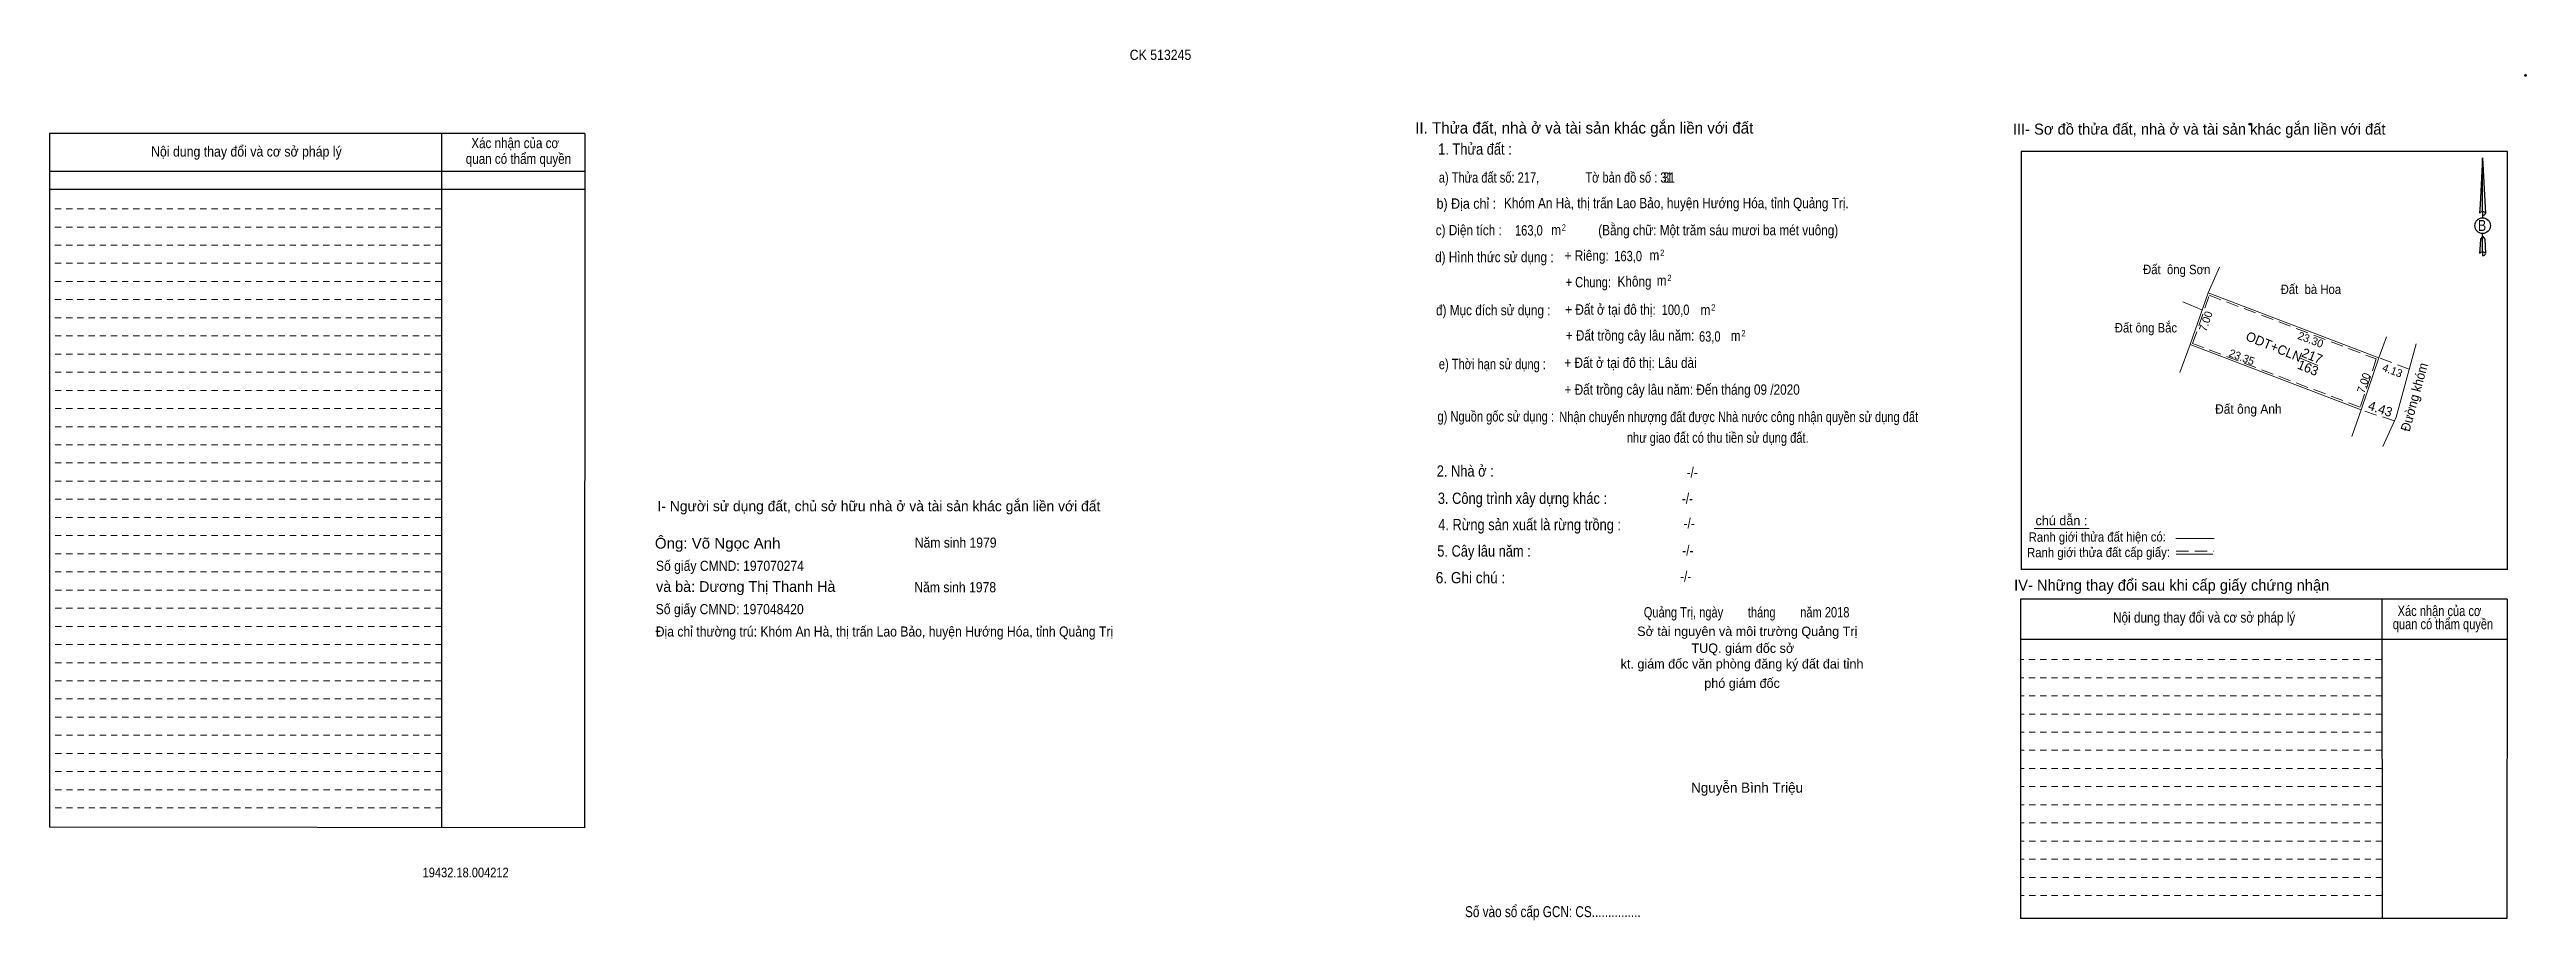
# Model space of a CAD drawing. Header units: metres. Extents: x 536406 to 537465, y 1837053 to 1837358.
# Drawn here: x 537070.3 to 537465, y 1837153.9 to 1837292.7 of the extents above; entities that cross this region are included whole.
import ezdxf
from ezdxf.enums import TextEntityAlignment as Align

# ---------------------------------------------------------------- set-up
doc = ezdxf.new("R2010")
doc.units = ezdxf.units.M
doc.header["$LTSCALE"] = 0.66
doc.header["$PDMODE"] = 32
doc.header["$PDSIZE"] = 0.33
doc.linetypes.add('MEDIUM_DASHED', pattern=[4.5, 3, -1.5])
doc.linetypes.add('SHORT_DASHED', pattern=[2.7, 1.5, -1.2])
for name, color, linetype, lineweight in [('17', 7, 'Continuous', 13), ('18', 7, 'Continuous', 25), ('2', 7, 'SHORT_DASHED', 13), ('28', 7, 'Continuous', 25), ('5', 7, 'Continuous', 13), ('55', 7, 'Continuous', 13)]:
    doc.layers.add(name, color=color, linetype=linetype, lineweight=lineweight)
doc.layers.add('4', color=7, linetype='Continuous')
doc.layers.add('40', color=7, linetype='Continuous')

msp = doc.modelspace()

# ---------------------------------------------------------------- texts
at = {"layer": '17'}
for s, width, p in [('Đất  ông Sơn', 0.9, (537409.27, 1837256.86)), ('Đất  bà Hoa', 0.9, (537430.65, 1837253.7)), ('Đất ông Bắc', 0.9, (537404.365, 1837247.57)), ('Đất ông Anh', 0.95, (537420.69, 1837234.62))]:
    msp.add_text(s, height=1.5, dxfattribs=dict(at, width=width)).set_placement(p, align=Align.CENTER)
for s, height, rotation, p in [('7.00', 1.25, 71.073, (537414.4954, 1837249.1523)), ('ODT+CLN', 1.5, 337.717, (537424.4856, 1837244.6187)), ('23.30', 1.25, 339.13, (537430.3874, 1837245.829)), ('23.35', 1.25, 339.128, (537419.4173, 1837243.0565)), ('163', 1.5, 337.717, (537429.9056, 1837241.2302)), ('4.13', 1.25, 339.46, (537443.4307, 1837240.9177)), ('7.00', 1.25, 71.513, (537439.6605, 1837239.3368)), ('4.43', 1.5, 341.565, (537441.4828, 1837234.6891))]:
    msp.add_text(s, height=height, rotation=rotation, dxfattribs=at).set_placement(p, align=Align.CENTER)
at = {"layer": '17', "width": 0.95}
msp.add_text('Đường khóm ', height=1.5, rotation=74.688, dxfattribs=at).set_placement((537447.9171, 1837237.3319), align=Align.CENTER)
at = {"layer": '18'}
for s, height, p in [('II. Thửa đất, nhà ở và tài sản khác gắn liền với đất', 1.8, (537314.86, 1837279.27)), ('Sở tài nguyên và môi trường Quảng Trị', 1.5, (537340.84, 1837199.2)), ('TUQ. giám đốc sở', 1.5, (537340.13, 1837196.51)), ('kt. giám đốc văn phòng đăng ký đất đai tỉnh', 1.5, (537340.005, 1837194.02)), ('phó giám đốc', 1.5, (537340.01, 1837190.93)), ('Nguyễn Bình Triệu', 1.6, (537340.81, 1837174.23))]:
    msp.add_text(s, height=height, dxfattribs=at).set_placement(p, align=Align.CENTER)
for s, height, width, p in [('1. Thửa đất :', 1.8, 0.85, (537297.445, 1837275.9)), ('b) Địa chỉ : ', 1.65, 0.9, (537296.35, 1837267.28)), ('B', 1.728, 0.85, (537457.935, 1837263.76)), ('c) Diện tích :                                                   ', 1.65, 0.85, (537309.745, 1837263.06)), ('163,0', 1.65, 0.8, (537306.035, 1837263.02)), (' m', 1.65, 0.85, (537310.115, 1837263.1)), ('2', 1, 0.75, (537311.605, 1837263.81)), ('d) Hình thức sử dụng :', 1.65, 0.85, (537300.535, 1837258.77)), ('+ Riêng: ', 1.65, 0.85, (537315.505, 1837259)), ('163,0', 1.65, 0.8, (537321.855, 1837258.92)), (' m', 1.65, 0.85, (537325.775, 1837259.06)), ('2', 1, 0.75, (537327.285, 1837259.77)), ('       + Chung:', 1.65, 0.8, (537313.785, 1837254.76)), ('Không', 1.65, 0.85, (537322.875, 1837254.88)), (' m', 1.65, 0.85, (537326.925, 1837255.04)), ('2', 1, 0.75, (537328.435, 1837255.76)), ('đ) Mục đích sử dụng :', 1.65, 0.85, (537300.365, 1837250.3)), ('+ Đất ở tại đô thị:', 1.65, 0.85, (537319.04, 1837250.4)), ('100,0', 1.65, 0.8, (537329.405, 1837250.36)), (' m', 1.65, 0.85, (537333.915, 1837250.34)), ('2', 1, 0.75, (537335.425, 1837251.05)), ('63,0', 1.65, 0.8, (537334.865, 1837246.11)), (' m', 1.65, 0.85, (537338.725, 1837246.23)), ('2', 1, 0.75, (537340.235, 1837246.94)), ('e) Thời hạn sử dụng :', 1.65, 0.8, (537300.22, 1837241.72)), ('+ Đất ở tại đô thị: Lâu dài', 1.65, 0.85, (537322.23, 1837241.92)), ('g) Nguồn gốc sử dụng :', 1.65, 0.8, (537300.75, 1837233.38)), ('2. Nhà ở :', 1.8, 0.85, (537295.895, 1837224.59)), ('3. Công trình xây dựng khác :', 1.8, 0.85, (537305.01, 1837220.25)), ('4. Rừng sản xuất là rừng trồng :', 1.8, 0.85, (537306.155, 1837216.06)), ('5. Cây lâu năm :', 1.8, 0.85, (537298.89, 1837211.85)), ('6. Ghi chú :', 1.8, 0.9, (537296.735, 1837207.6)), ('Quảng Trị, ngày        tháng        năm 2018', 1.65, 0.8, (537340.735, 1837202.16)), ('19432.18.004212', 1.55, 0.85, (537136.61, 1837160.74)), ('Số vào sổ cấp GCN: CS...............', 1.75, 0.8, (537309.86, 1837154.4))]:
    msp.add_text(s, height=height, dxfattribs=dict(at, width=width)).set_placement(p, align=Align.CENTER)
for s, width, p in [('a) Thửa đất số: 217,               Tờ bản đồ số : 31', 0.8, (537291.68, 1837271.44)), ('Khóm An Hà, thị trấn Lao Bảo, huyện Hướng Hóa, tỉnh Quảng Trị.', 0.85, (537302.07, 1837267.37)), ('(Bằng chữ: Một trăm sáu mươi ba mét vuông)', 0.85, (537317.09, 1837263.05)), ('+ Đất trồng cây lâu năm:', 0.85, (537311.91, 1837246.28)), ('+ Đất trồng cây lâu năm: Đến tháng 09 /2020', 0.85, (537311.72, 1837237.65)), ('Nhận chuyển nhượng đất được Nhà nước công nhận quyền sử dụng đất', 0.8, (537310.89, 1837233.29)), ('như giao đất có thu tiền sử dụng đất.', 0.8, (537321.65, 1837229.99))]:
    msp.add_text(s, height=1.65, dxfattribs=dict(at, width=width)).set_placement(p)
at = {"layer": '2'}
for s, width, p in [('Nội dung thay đổi và cơ sở pháp lý', 0.9, (537101.67, 1837275.6)), ('Nội dung thay đổi và cơ sở pháp lý', 0.9, (537101.67, 1837275.6)), ('Xác nhận của cơ', 0.85, (537144.505, 1837276.94)), ('Xác nhận của cơ', 0.85, (537144.505, 1837276.94)), (' quan có thẩm quyền', 0.85, (537144.765, 1837274.44)), (' quan có thẩm quyền', 0.85, (537144.765, 1837274.44))]:
    msp.add_text(s, height=1.63, dxfattribs=dict(at, width=width)).set_placement(p, align=Align.CENTER)
at = {"layer": '28'}
for s, height, p in [('III- Sơ đồ thửa đất, nhà ở và tài sản khác gắn liền với đất', 1.75, (537412.85, 1837279.1)), ('I- Người sử dụng đất, chủ sở hữu nhà ở và tài sản khác gắn liền với đất', 1.653, (537202.465, 1837219.08)), ('IV- Những thay đổi sau khi cấp giấy chứng nhận', 1.75, (537408.475, 1837206.43))]:
    msp.add_text(s, height=height, dxfattribs=at).set_placement(p, align=Align.CENTER)
for s, height, width, p in [('-/-', 1.65, 0.85, (537332.065, 1837224.46)), ('-/-', 1.65, 0.85, (537331.305, 1837220.28)), ('-/-', 1.65, 0.85, (537331.575, 1837216.33)), ('Năm sinh 1979', 1.61, 0.9, (537214.695, 1837213.28)), ('-/-', 1.65, 0.85, (537331.365, 1837212)), ('Năm sinh 1978', 1.61, 0.9, (537214.62, 1837206.17)), ('-/-', 1.65, 0.85, (537331.025, 1837207.88)), ('Nội dung thay đổi và cơ sở pháp lý', 1.65, 0.85, (537413.64, 1837201.34)), (' quan có thẩm quyền', 1.65, 0.8, (537451.455, 1837200.29)), ('Xác nhận của cơ', 1.65, 0.8, (537451.135, 1837202.38))]:
    msp.add_text(s, height=height, dxfattribs=dict(at, width=width)).set_placement(p, align=Align.CENTER)
for s, height, width, p in [('Ông: Võ Ngọc Anh', 1.71, 1.05, (537166.76, 1837213.13)), ('Số giấy CMND: 197070274', 1.61, 0.9, (537166.93, 1837209.58)), ('Số giấy CMND: 197048420', 1.61, 0.9, (537166.89, 1837202.68)), ('Địa chỉ thường trú: Khóm An Hà, thị trấn Lao Bảo, huyện Hướng Hóa, tỉnh Quảng Trị', 1.61, 0.9, (537166.9, 1837199.11))]:
    msp.add_text(s, height=height, dxfattribs=dict(at, width=width)).set_placement(p)
msp.add_text('và bà: Dương Thị Thanh Hà', height=1.71, dxfattribs=at).set_placement((537166.95, 1837206.23))
at = {"layer": '4'}
for s, width, p in [('217', 0.8, (537304.25, 1837271.44)), ('31', 0.75, (537327.47, 1837271.44))]:
    msp.add_text(s, height=1.65, dxfattribs=dict(at, width=width)).set_placement(p)
msp.add_text('217', height=1.5, rotation=337.717, dxfattribs=at).set_placement((537430.5656, 1837243.1361), align=Align.CENTER)
at = {"layer": '40', "width": 0.9}
msp.add_text('CK 513245', height=1.63, dxfattribs=at).set_placement((537247.335, 1837291), align=Align.CENTER)
at = {"layer": '55'}
msp.add_text('chú dẫn :', height=1.5, rotation=359.974, dxfattribs=at).set_placement((537390.8997, 1837216.8478), align=Align.CENTER)
at = {"layer": '55', "width": 0.9}
for s, p in [('Ranh giới thửa đất hiện có:', (537396.6132, 1837214.2349)), ('Ranh giới thửa đất cấp giấy:', (537396.8132, 1837211.7759))]:
    msp.add_text(s, height=1.5, rotation=0.135, dxfattribs=at).set_placement(p, align=Align.CENTER)

# ---------------------------------------------------------------- linework, layer by layer
at = {"layer": '17'}
for p, q in [((537414.26, 1837253.91), (537416.07, 1837257.97)), ((537414.26, 1837253.91), (537411.42, 1837245.63)), ((537414.26, 1837253.91), (537441.47, 1837243.53)), ((537410.27, 1837252.45), (537413.27, 1837251.15)), ((537409.78, 1837241.21), (537411.42, 1837245.63)), ((537411.42, 1837245.63), (537438.69, 1837235.23)), ((537442.72, 1837246.86), (537441.47, 1837243.53)), ((537447.42, 1837245.78), (537444.22, 1837234.09)), ((537428.85, 1837243.51), (537431.75, 1837242.32)), ((537444.22, 1837234.09), (537442.11, 1837229.41)), ((537437.62, 1837232.19), (537437.18, 1837230.97))]:
    msp.add_line(p, q, dxfattribs=at)
at = {"layer": '17', "linetype": 'MEDIUM_DASHED'}
for p, q in [((537446.31, 1837241.72), (537441.47, 1837243.53)), ((537443.95, 1837233.48), (537438.69, 1837235.23))]:
    msp.add_line(p, q, dxfattribs=at)
msp.add_lwpolyline([(537414.45, 1837253.49), (537441.08, 1837243.35), (537438.51, 1837235.65), (537411.81, 1837245.82)], close=True, dxfattribs=at)
at = {"layer": '17'}
msp.add_lwpolyline([(537442.72, 1837246.86), (537441.47, 1837243.53), (537438.69, 1837235.23), (537437.62, 1837232.19)], dxfattribs=at)
at = {"layer": '18'}
for p, q in [((537458, 1837275.39), (537458.47, 1837266.55)), ((537458, 1837275.39), (537458.47, 1837266.55)), ((537458, 1837275.39), (537458.47, 1837266.55)), ((537457.62, 1837267.93), (537457.54, 1837266.57)), ((537458, 1837266.85), (537458, 1837266.51)), ((537458, 1837266.51), (537458, 1837266.25)), ((537458, 1837266.25), (537458, 1837265.91)), ((537458, 1837266.25), (537458, 1837265.91)), ((537458, 1837266.25), (537458, 1837265.91)), ((537458.47, 1837266.55), (537458.47, 1837266.57)), ((537458, 1837262.93), (537458, 1837263.33)), ((537458, 1837262.93), (537458, 1837263.33)), ((537458, 1837262.93), (537458, 1837263.33)), ((537458, 1837262.93), (537458.36, 1837262.45)), ((537458, 1837262.93), (537458.36, 1837262.45)), ((537458, 1837262.93), (537458.36, 1837262.45)), ((537458.36, 1837262.45), (537458.47, 1837260.13)), ((537458.36, 1837262.45), (537458.47, 1837260.13)), ((537458.36, 1837262.45), (537458.47, 1837260.13)), ((537458, 1837260.43), (537458, 1837260.09)), ((537458, 1837260.09), (537458, 1837259.83)), ((537458.47, 1837260.13), (537458.47, 1837260.15))]:
    msp.add_line(p, q, dxfattribs=at)
for points in [[(537458, 1837266.85), (537458, 1837275.39), (537457.62, 1837267.93)], [(537458, 1837260.43), (537458, 1837262.93), (537457.68, 1837262.45), (537457.62, 1837261.51), (537457.54, 1837260.15)]]:
    msp.add_lwpolyline(points, dxfattribs=at)
msp.add_ellipse((537458.0195, 1837264.5963), major_axis=(0, 1.258), ratio=0.983453, dxfattribs=at)
for centre, start_param, end_param in [((537458.0199, 1837266.5347), 1.57079633, 3.07445202), ((537458.0199, 1837266.5347), 0.06714063, 1.57079633), ((537458.0199, 1837266.5347), 4.71238898, 6.28318531), ((537458.0199, 1837260.1142), 2.49106941, 3.07427841), ((537458.0199, 1837260.1142), 1.57079633, 2.49106941), ((537458.0199, 1837260.1142), 0.06714063, 1.57079633), ((537458.0199, 1837260.1142), 4.71238898, 6.28318531)]:
    msp.add_ellipse(centre, major_axis=(0.4535, 0), ratio=0.655448, start_param=start_param, end_param=end_param, dxfattribs=at)
at = {"layer": '2', "linetype": 'Continuous', "lineweight": 25}
for p, q in [((537155.58, 1837279.25), (537070.31, 1837279.25)), ((537070.31, 1837279.25), (537070.31, 1837168.73)), ((537132.74, 1837279.25), (537132.77, 1837168.65)), ((537155.58, 1837273.22), (537070.42, 1837273.22)), ((537155.58, 1837270.33), (537070.42, 1837270.33))]:
    msp.add_line(p, q, dxfattribs=at)
at = {"layer": '2'}
for p, q in [((537132.74, 1837267.27), (537070.3, 1837267.27)), ((537132.74, 1837264.37), (537070.3, 1837264.37)), ((537132.74, 1837264.37), (537070.31, 1837264.37)), ((537132.74, 1837261.48), (537070.31, 1837261.48)), ((537132.74, 1837258.59), (537070.31, 1837258.59)), ((537132.74, 1837255.69), (537070.31, 1837255.69)), ((537132.74, 1837252.8), (537070.31, 1837252.8)), ((537132.74, 1837249.91), (537070.31, 1837249.91)), ((537132.75, 1837247.01), (537070.31, 1837247.01)), ((537132.75, 1837244.13), (537070.31, 1837244.13)), ((537132.75, 1837241.23), (537070.31, 1837241.23)), ((537132.76, 1837238.34), (537070.31, 1837238.34)), ((537132.76, 1837235.45), (537070.31, 1837235.45)), ((537132.76, 1837232.55), (537070.31, 1837232.55)), ((537132.76, 1837229.66), (537070.31, 1837229.66)), ((537132.76, 1837226.77), (537070.31, 1837226.77)), ((537132.76, 1837223.87), (537070.31, 1837223.87)), ((537132.76, 1837220.99), (537070.31, 1837220.99)), ((537132.76, 1837218.09), (537070.31, 1837218.09)), ((537132.76, 1837215.2), (537070.31, 1837215.2)), ((537132.76, 1837212.31), (537070.31, 1837212.31)), ((537132.76, 1837209.41), (537070.31, 1837209.41)), ((537132.77, 1837206.52), (537070.31, 1837206.52)), ((537132.77, 1837203.63), (537070.31, 1837203.63)), ((537132.77, 1837200.73), (537070.31, 1837200.73)), ((537132.77, 1837197.84), (537070.31, 1837197.84)), ((537132.78, 1837194.95), (537070.31, 1837194.95)), ((537132.78, 1837192.05), (537070.31, 1837192.05)), ((537441.96, 1837192.55), (537384.4, 1837192.55)), ((537132.78, 1837189.17), (537070.31, 1837189.17)), ((537132.78, 1837186.27), (537070.31, 1837186.27)), ((537441.97, 1837189.67), (537384.4, 1837189.67)), ((537441.97, 1837186.77), (537384.4, 1837186.77)), ((537132.78, 1837183.38), (537070.31, 1837183.38)), ((537441.98, 1837183.88), (537384.4, 1837183.88)), ((537132.78, 1837180.49), (537070.31, 1837180.49)), ((537441.98, 1837180.99), (537384.4, 1837180.99)), ((537132.78, 1837177.59), (537070.31, 1837177.59)), ((537132.78, 1837174.7), (537070.31, 1837174.7)), ((537441.98, 1837178.09), (537384.4, 1837178.09)), ((537441.98, 1837175.2), (537384.4, 1837175.2)), ((537132.78, 1837171.81), (537070.31, 1837171.81)), ((537441.99, 1837172.31), (537384.4, 1837172.31)), ((537442, 1837169.41), (537384.4, 1837169.41)), ((537442, 1837166.53), (537384.4, 1837166.53)), ((537442, 1837163.63), (537384.4, 1837163.63)), ((537442, 1837160.74), (537384.4, 1837160.74)), ((537442.01, 1837157.85), (537384.4, 1837157.85))]:
    msp.add_line(p, q, dxfattribs=at)
at = {"layer": '2', "linetype": 'Continuous', "lineweight": 25}
msp.add_lwpolyline([(537155.58, 1837279.25), (537155.53, 1837168.62), (537070.31, 1837168.73)], dxfattribs=at)
at = {"layer": '28'}
for p, q in [((537384.46, 1837276.43), (537384.46, 1837209.79)), ((537461.98, 1837209.79), (537384.46, 1837209.79)), ((537441.96, 1837205.09), (537442.01, 1837154.21)), ((537461.91, 1837205.09), (537461.88, 1837154.21)), ((537461.9, 1837198.63), (537384.4, 1837198.63)), ((537461.88, 1837154.21), (537384.4, 1837154.21))]:
    msp.add_line(p, q, dxfattribs=at)
at = {"layer": '28', "linetype": 'SHORT_DASHED', "lineweight": 13}
msp.add_line((537441.96, 1837195.45), (537384.4, 1837195.45), dxfattribs=at)
at = {"layer": '28'}
for points in [[(537461.98, 1837209.79), (537461.98, 1837276.43), (537384.46, 1837276.43)], [(537461.91, 1837205.09), (537384.4, 1837205.09), (537384.4, 1837154.21)]]:
    msp.add_lwpolyline(points, dxfattribs=at)
msp.add_point((537420.94, 1837280.75), dxfattribs=at)
at = {"layer": '5'}
msp.add_point((537464.84, 1837288.55), dxfattribs=at)
at = {"layer": '55'}
for p, q in [((537386.53, 1837216.31), (537395.34, 1837216.31)), ((537409.13, 1837214.74), (537415.23, 1837214.74)), ((537409.19, 1837212.26), (537415.04, 1837212.26)), ((537409.19, 1837212.26), (537415.04, 1837212.26))]:
    msp.add_line(p, q, dxfattribs=at)
at = {"layer": '55', "linetype": 'MEDIUM_DASHED'}
msp.add_line((537409.18, 1837212.7), (537415.18, 1837212.7), dxfattribs=at)

msp.set_redraw_order([(e.dxf.handle, doc.entitydb.next_handle()) for e in msp.query("TEXT MTEXT ATTDEF DIMENSION ARC_DIMENSION")])  # texts and dimensions are drawn at this point

doc.saveas('drawing.dxf')
